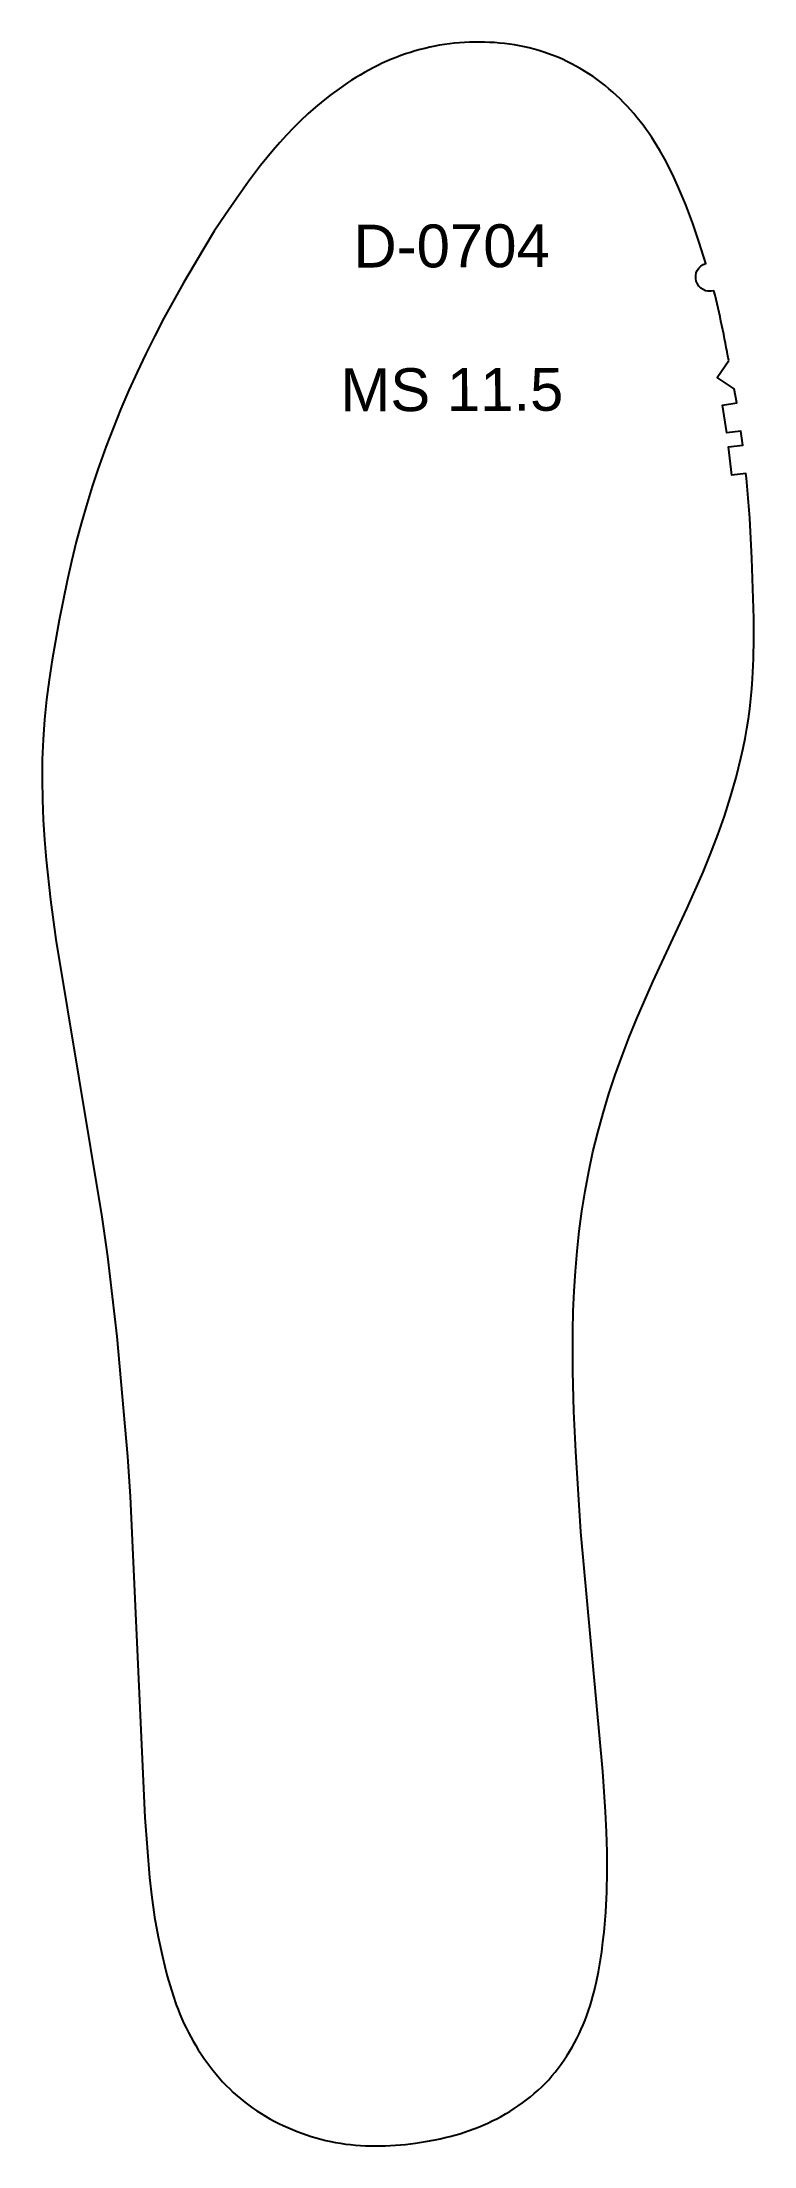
# Model space of a CAD drawing. Header units: millimetres. Extents: x 9 to 2561, y 2 to 334.
# Drawn here: x 1701.5 to 1801.2, y 39.8 to 334.2 of the extents above; entities that cross this region are included whole.
import ezdxf

# ---------------------------------------------------------------- set-up
doc = ezdxf.new("R2010")
doc.units = ezdxf.units.MM
doc.layers.add('DEFAULT', color=3, linetype='Continuous', true_color=0x00ff00)
doc.layers.add('LAYER_01', color=7, linetype='Continuous', true_color=0xffffff)
doc.styles.add('Arial Regular', font='arial.ttf')

# ---------------------------------------------------------------- blocks, each defined once
blk = doc.blocks.new('_X73')
at = {"layer": 'LAYER_01', "char_height": 6, "attachment_point": 7, "rotation": 0.1549, "style": 'Arial Regular'}
for s, insert, width in [('D-0704', (1745.15, 302.58), 65.8696), ('MS 11.5', (1743.32, 282.47), 73.5)]:
    blk.add_mtext(s, dxfattribs=dict(at, insert=insert, width=width))

msp = doc.modelspace()

# ---------------------------------------------------------------- linework, layer by layer
at = {"layer": 'DEFAULT', "color": 3, "true_color": 0x00ff00}
msp.add_lwpolyline([(1797.67, 289.65, 0.017239), (1795.61, 299.42, -0.995617), (1794.46, 303.25), (1793.53, 306.17), (1792.63, 308.83), (1791.65, 311.47), (1791.12, 312.77), (1790.57, 314.06), (1789.99, 315.34), (1789.37, 316.6), (1788.72, 317.85), (1788.03, 319.07), (1787.67, 319.67), (1787.29, 320.27), (1786.91, 320.86), (1786.52, 321.44), (1786.11, 322.01), (1785.7, 322.58), (1785.27, 323.13), (1784.83, 323.68), (1784.38, 324.22), (1783.92, 324.75), (1783.44, 325.27), (1782.96, 325.78), (1782.46, 326.27), (1781.95, 326.76), (1781.44, 327.23), (1780.9, 327.69), (1780.36, 328.14), (1779.81, 328.57), (1779.25, 329), (1778.68, 329.4), (1778.09, 329.79), (1777.5, 330.17), (1776.9, 330.53), (1776.28, 330.87), (1775.66, 331.2), (1775.03, 331.51), (1774.4, 331.81), (1773.75, 332.09), (1773.1, 332.35), (1772.44, 332.59), (1771.78, 332.82), (1771.11, 333.03), (1770.43, 333.22), (1769.75, 333.4), (1769.07, 333.55), (1768.38, 333.69), (1767.69, 333.82), (1766.99, 333.92), (1766.3, 334.01), (1765.6, 334.09), (1764.9, 334.14), (1764.2, 334.18), (1763.49, 334.21), (1762.79, 334.22), (1762.09, 334.22), (1761.39, 334.2), (1760.69, 334.17), (1759.98, 334.12), (1759.29, 334.05), (1758.59, 333.97), (1757.89, 333.88), (1757.2, 333.77), (1756.51, 333.64), (1755.82, 333.5), (1755.14, 333.34), (1754.46, 333.17), (1753.78, 332.98), (1753.11, 332.78), (1752.44, 332.56), (1751.78, 332.33), (1751.12, 332.08), (1750.47, 331.82), (1749.82, 331.54), (1749.18, 331.25), (1748.55, 330.95), (1747.92, 330.63), (1747.3, 330.3), (1746.68, 329.96), (1746.08, 329.61), (1745.47, 329.25), (1744.88, 328.88), (1744.29, 328.5), (1743.13, 327.7), (1742, 326.87), (1740.9, 326), (1739.82, 325.1), (1738.77, 324.17), (1737.74, 323.21), (1736.74, 322.22), (1735.77, 321.21), (1734.82, 320.17), (1733.9, 319.11), (1733.01, 318.03), (1732.13, 316.93), (1730.44, 314.69), (1728.8, 312.4), (1727.21, 310.09), (1725.66, 307.74), (1724.17, 305.36), (1721.34, 300.51), (1718.61, 295.59), (1717.31, 293.11), (1716.06, 290.59), (1714.85, 288.05), (1713.69, 285.49), (1712.58, 282.91), (1711.53, 280.31), (1710.53, 277.69), (1709.36, 274.39), (1708.58, 272.05), (1707.85, 269.7), (1707.06, 267), (1706.34, 264.28), (1705.66, 261.55), (1705.04, 258.82), (1703.92, 253.31), (1702.96, 247.77), (1702.54, 244.99), (1702.18, 242.21), (1701.89, 239.41), (1701.69, 236.61), (1701.57, 233.81), (1701.54, 231), (1701.6, 228.19), (1701.72, 225.38), (1701.9, 222.58), (1702.14, 219.78), (1702.73, 214.19), (1703.46, 208.62), (1709.93, 169.82), (1710.72, 164.26), (1712, 153.09), (1713.49, 136.3), (1713.89, 130.7), (1715.91, 85.79), (1716.58, 77.39), (1716.89, 74.6), (1717.08, 73.21), (1717.3, 71.82), (1717.8, 69.06), (1718.39, 66.31), (1718.72, 64.94), (1719.07, 63.58), (1719.46, 62.23), (1719.88, 60.89), (1720.34, 59.56), (1720.59, 58.91), (1720.85, 58.26), (1721.12, 57.61), (1721.41, 56.97), (1721.71, 56.34), (1722.03, 55.71), (1722.36, 55.09), (1722.7, 54.47), (1723.05, 53.87), (1723.42, 53.27), (1723.8, 52.68), (1724.19, 52.09), (1724.6, 51.52), (1725.02, 50.96), (1725.45, 50.4), (1725.9, 49.86), (1726.35, 49.33), (1726.82, 48.81), (1727.31, 48.3), (1727.81, 47.8), (1728.32, 47.32), (1728.84, 46.85), (1729.37, 46.4), (1729.92, 45.95), (1730.48, 45.53), (1731.05, 45.12), (1731.63, 44.72), (1732.22, 44.34), (1732.82, 43.98), (1733.43, 43.63), (1734.05, 43.3), (1734.67, 42.98), (1735.31, 42.68), (1735.95, 42.39), (1736.59, 42.11), (1737.25, 41.85), (1737.9, 41.6), (1738.57, 41.36), (1739.23, 41.15), (1739.91, 40.95), (1740.58, 40.76), (1741.26, 40.59), (1741.95, 40.44), (1742.64, 40.31), (1743.33, 40.19), (1744.03, 40.09), (1744.72, 40.01), (1745.42, 39.94), (1746.12, 39.89), (1746.83, 39.85), (1747.53, 39.83), (1748.23, 39.82), (1748.93, 39.83), (1749.63, 39.84), (1750.34, 39.87), (1751.04, 39.92), (1752.44, 40.04), (1753.83, 40.21), (1755.22, 40.42), (1756.6, 40.68), (1757.29, 40.82), (1757.97, 40.98), (1758.65, 41.15), (1759.33, 41.34), (1760.01, 41.53), (1760.68, 41.74), (1761.34, 41.97), (1762, 42.21), (1762.66, 42.46), (1763.31, 42.73), (1763.95, 43.01), (1764.58, 43.31), (1765.21, 43.63), (1765.83, 43.96), (1766.44, 44.3), (1767.05, 44.66), (1767.64, 45.04), (1768.22, 45.43), (1768.8, 45.83), (1769.36, 46.25), (1769.91, 46.69), (1770.45, 47.14), (1770.98, 47.61), (1771.49, 48.09), (1771.99, 48.58), (1772.47, 49.09), (1772.93, 49.61), (1773.38, 50.15), (1773.82, 50.71), (1774.24, 51.27), (1774.64, 51.85), (1775.03, 52.43), (1775.4, 53.03), (1775.75, 53.63), (1776.09, 54.25), (1776.42, 54.87), (1776.73, 55.5), (1777.02, 56.14), (1777.3, 56.78), (1777.57, 57.44), (1777.82, 58.09), (1778.05, 58.75), (1778.27, 59.42), (1778.48, 60.09), (1778.67, 60.77), (1778.85, 61.45), (1779.17, 62.81), (1779.45, 64.19), (1779.69, 65.57), (1779.9, 66.96), (1780.07, 68.36), (1780.22, 69.75), (1780.46, 72.55), (1780.6, 75.36), (1780.67, 78.17), (1780.65, 80.98), (1780.58, 83.79), (1780.44, 86.59), (1780.05, 92.2), (1776.97, 125.77), (1776.26, 136.99), (1776, 142.6), (1775.85, 148.22), (1775.85, 153.83), (1775.92, 156.64), (1776.04, 159.45), (1776.22, 162.25), (1776.45, 165.05), (1776.75, 167.85), (1777.12, 170.63), (1777.56, 173.41), (1778.07, 176.17), (1778.66, 178.92), (1779.33, 181.65), (1780.08, 184.35), (1780.9, 187.04), (1781.79, 189.71), (1782.74, 192.35), (1783.75, 194.97), (1784.82, 197.57), (1787.06, 202.72), (1791.79, 212.92), (1794.08, 218.05), (1795.14, 220.65), (1796.14, 223.27), (1797.07, 225.92), (1797.92, 228.6), (1798.7, 231.3), (1799.06, 232.66), (1799.39, 234.02), (1799.69, 235.4), (1799.97, 236.77), (1800.21, 238.16), (1800.43, 239.54), (1800.62, 240.94), (1800.77, 242.33), (1800.9, 243.73), (1801.01, 245.13), (1801.15, 247.94), (1801.21, 250.75), (1801.2, 253.56), (1800.93, 261.98), (1800.62, 267.59), (1800.16, 273.19), (1800.09, 273.84), (1798.11, 273.63), (1797.65, 277.56), (1799.64, 277.81), (1799.38, 279.79), (1797.4, 279.53), (1796.81, 283.42), (1798.79, 283.75), (1798.43, 285.72), (1796.08, 287.3)], format="xyb", close=True, dxfattribs=at)

# ---------------------------------------------------------------- block references
at = {"layer": 'LAYER_01'}
msp.add_blockref('_X73', (0, 0), dxfattribs=at)

doc.saveas('drawing.dxf')
